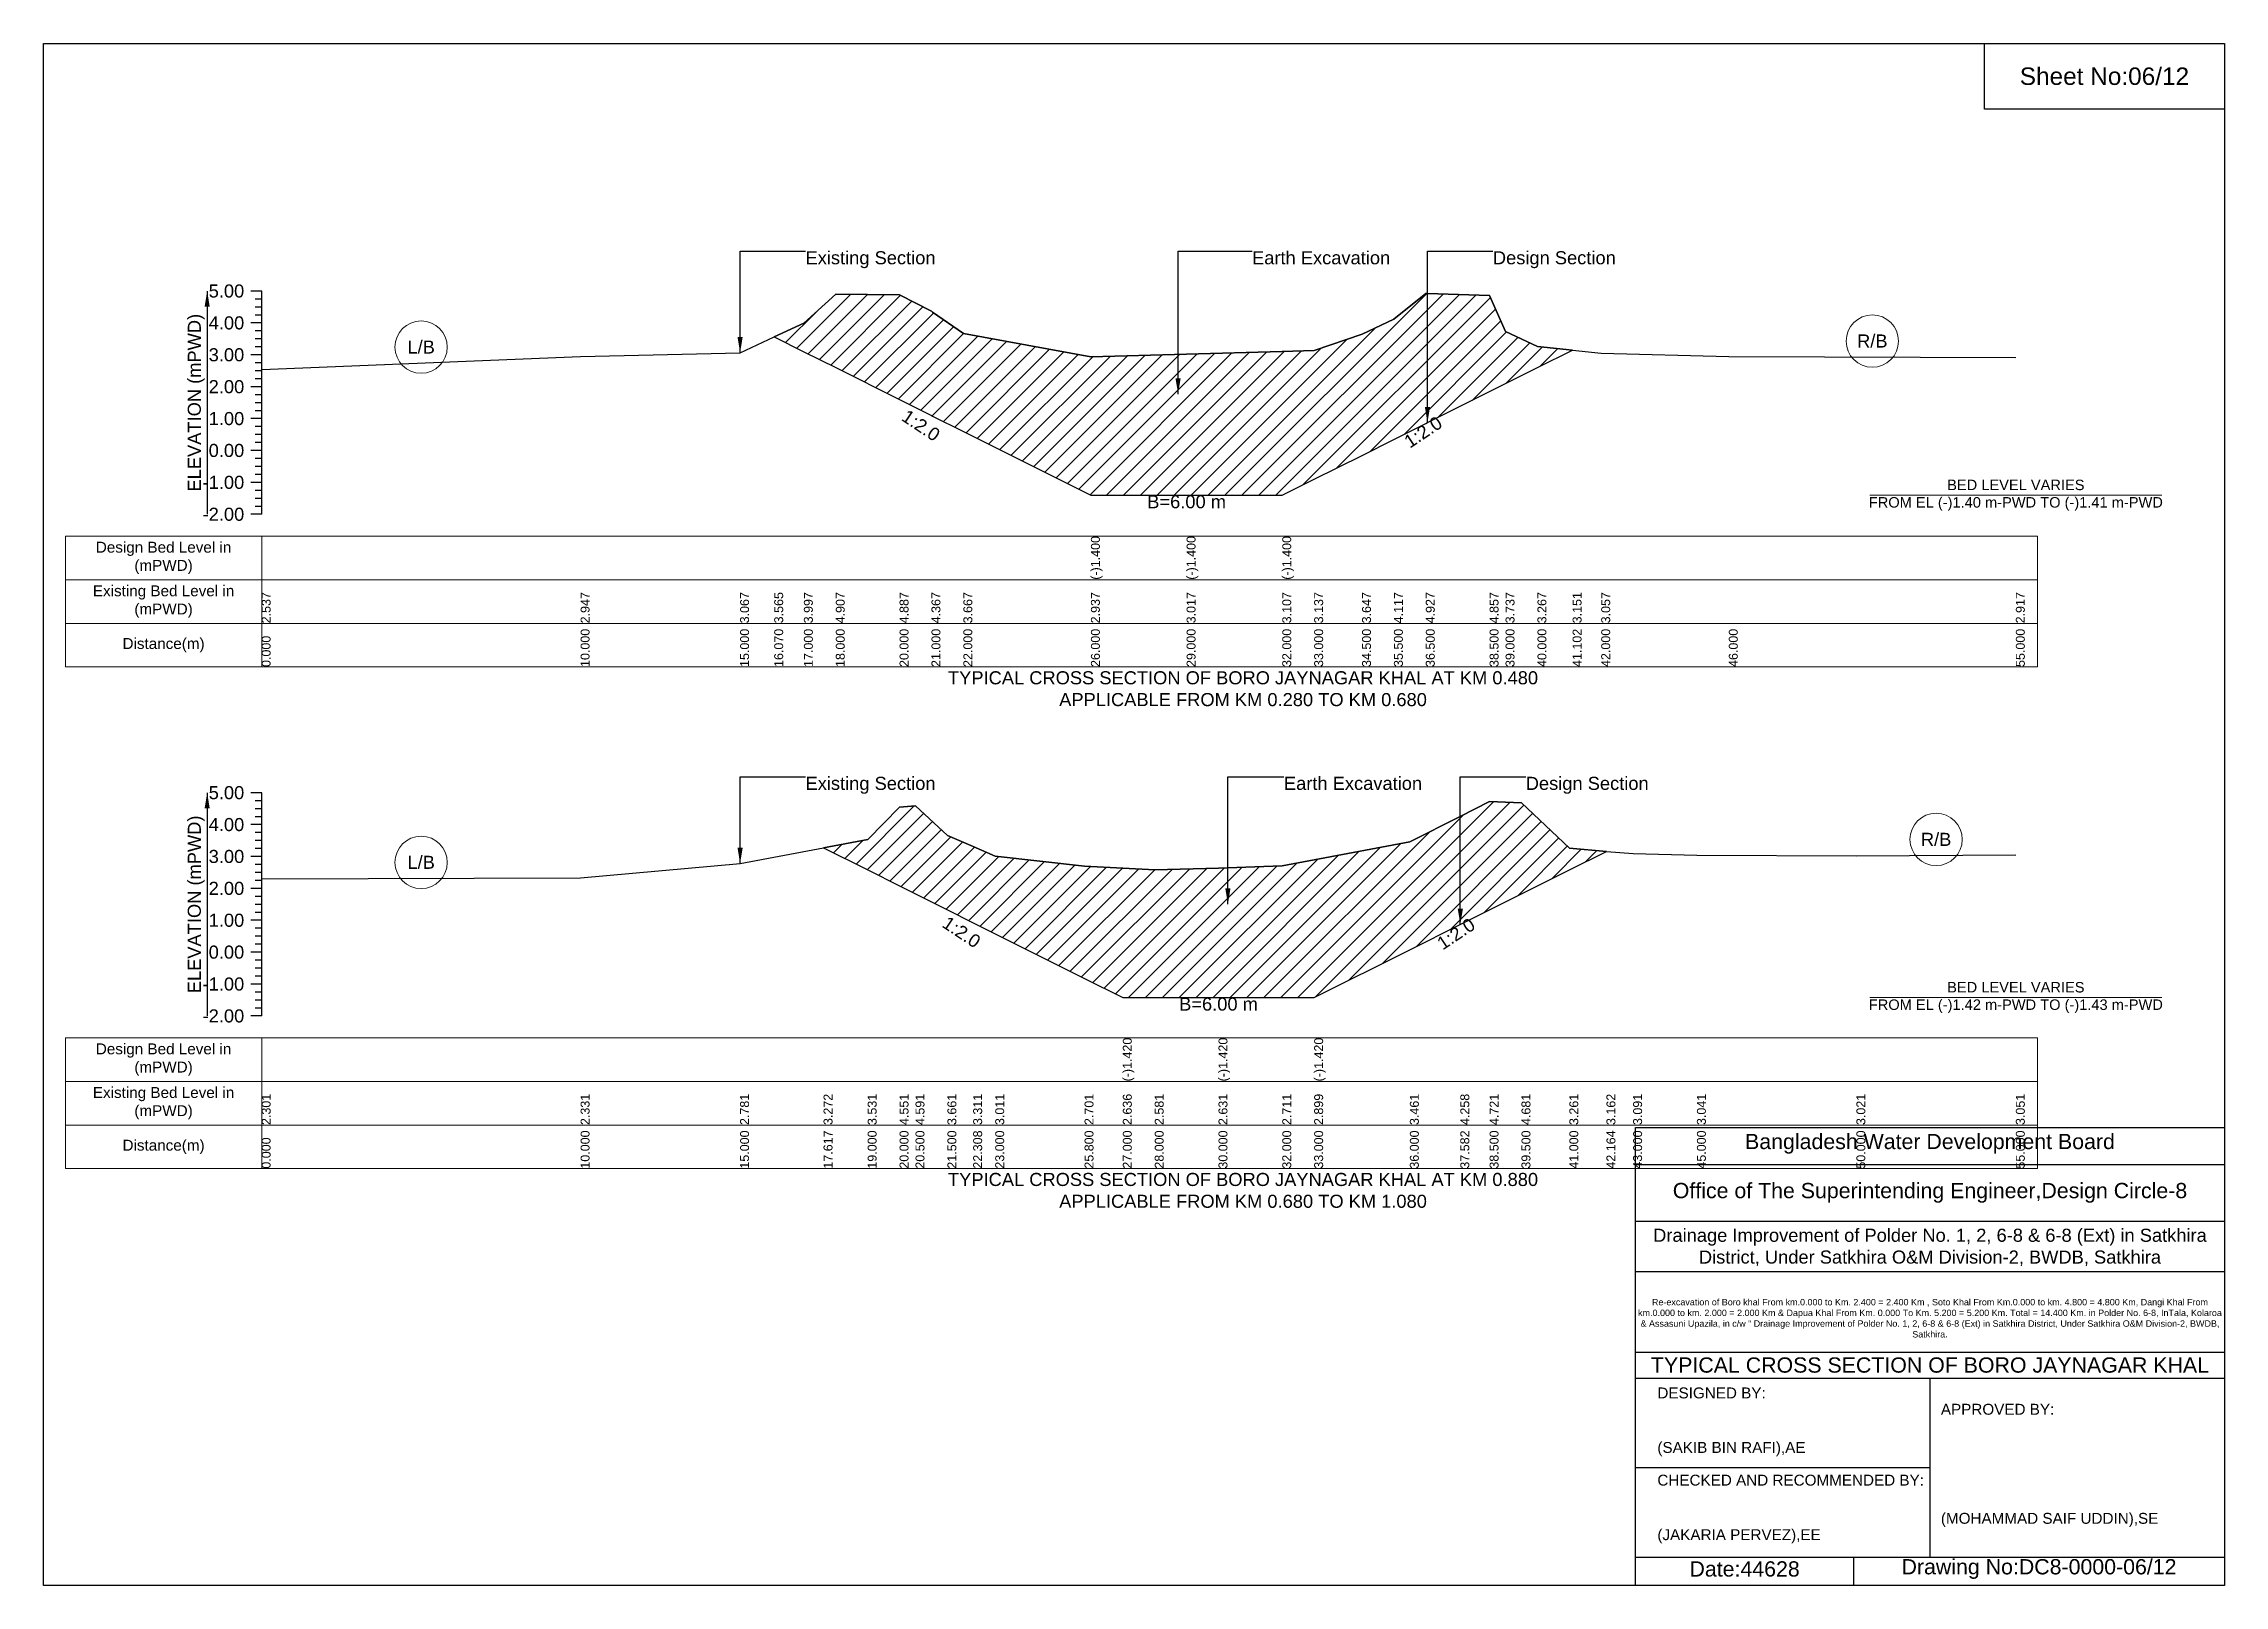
# Model space of a CAD drawing. Header units: inches. Extents: x 91000 to 268000, y -5656 to 20000.
# Drawn here: x 150000 to 158000, y -5656 to 0 of the extents above; entities that cross this region are included whole.
import ezdxf

# ---------------------------------------------------------------- set-up
doc = ezdxf.new("R2010")
doc.units = ezdxf.units.IN
doc.header["$LTSCALE"] = 7
doc.header["$MEASUREMENT"] = 0
for name, color, linetype, lineweight in [('Cross section Data Border', 7, 'Continuous', 9), ('Cross Section Labels', 7, 'Continuous', 9), ('Existing_Bed_Level for Xsection', 7, 'Continuous', 25)]:
    doc.layers.add(name, color=color, linetype=linetype, lineweight=lineweight)
doc.styles.get("Standard").update_dxf_attribs({"font": 'arial.ttf'})
doc.dimstyles.get("Standard").update_dxf_attribs({"dimtxt": 0.18, "dimasz": 0.18, "dimexe": 0.18, "dimexo": 0.0625, "dimgap": 0.09, "dimtad": 0, "dimtih": 1, "dimtoh": 1, "dimdec": 4, "dimzin": 0, "dimdsep": 46, "dimtxsty": 'Standard', "dimcen": 0.09, "dimadec": 0, "dimazin": 0, "dimtfac": 1, "dimtdec": 4, "dimtofl": 0, "dimtmove": 0, "dimatfit": 3, "dimfxl": 1, "dimtolj": 1, "dimtzin": 0, "dimarcsym": 0})

msp = doc.modelspace()

# ---------------------------------------------------------------- texts
at = {"attachment_point": 5}
for s, insert, char_height in [('Sheet No:06/12', (157560, -120), 64), ('Bangladesh Water Development Board', (156920, -4036), 56), ('Office of The Superintending Engineer,Design Circle-8', (156920, -4216), 56)]:
    msp.add_mtext(s, dxfattribs=dict(at, insert=insert, char_height=char_height))
for s, insert, char_height, width, attachment_point in [('Drainage Improvement of Polder No. 1, 2, 6-8 & 6-8 (Ext) in Satkhira District, Under Satkhira O&M Division-2, BWDB, Satkhira', (156920, -4416), 48, 2240, 5), ('Re-excavation of Boro khal From km.0.000 to Km. 2.400 = 2.400 Km , Soto Khal From Km.0.000 to km. 4.800 = 4.800 Km, Dangi Khal From km.0.000 to km. 2.000 = 2.000 Km & Dapua Khal From Km. 0.000 To Km. 5.200 = 5.200 Km. Total = 14.400 Km. in Polder No. 6-8, InTala, Kolaroa & Assasuni Upazila, in c/w “ Drainage Improvement of Polder No. 1, 2, 6-8 & 6-8 (Ext) in Satkhira District, Under Satkhira O&M Division-2, BWDB, Satkhira.', (156920, -4676), 23.565, 2160, 5), ('TYPICAL CROSS SECTION OF BORO JAYNAGAR KHAL', (156920, -4848), 56, 2240, 5), ('DESIGNED BY:^J^J^J(SAKIB BIN RAFI),AE', (155920, -5056), 40, 1120, 4), ('APPROVED BY:^J^J^J^J^J^J(MOHAMMAD SAIF UDDIN),SE', (156960, -5216), 40, 1120, 4), ('CHECKED AND RECOMMENDED BY:^J^J^J(JAKARIA PERVEZ),EE', (155920, -5376), 40, 1120, 4), ('Date:44628', (156240, -5596), 56, 1120, 5), ('Drawing No:DC8-0000-06/12', (157320, -5596), 56, 1760, 5)]:
    msp.add_mtext(s, dxfattribs=dict(insert=insert, char_height=char_height, width=width, attachment_point=attachment_point))
at = {"layer": 'Cross section Data Border', "char_height": 40, "width": 640, "attachment_point": 5}
for s, insert in [('Design Bed Level in (mPWD)', (150440, -1886.8)), ('Existing Bed Level in (mPWD)', (150440, -2046.8)), ('Distance(m)', (150440, -2206.8)), ('Design Bed Level in (mPWD)', (150440, -3727.2)), ('Existing Bed Level in (mPWD)', (150440, -3887.2)), ('Distance(m)', (150440, -4047.2))]:
    msp.add_mtext(s, dxfattribs=dict(at, insert=insert))
at = {"layer": 'Cross Section Labels'}
for s, insert, char_height, attachment_point in [('Existing Section', (152795, -761.6), 48, 1), ('Earth Excavation', (154433, -761.6), 48, 1), ('Design Section', (155316.5, -761.6), 48, 1), ('L/B', (151385, -1113.5), 48, 5), ('R/B', (156708.5, -1091.3), 48, 5), ('BED LEVEL VARIES ^JFROM EL (-)1.40 m-PWD TO (-)1.41 m-PWD', (157235, -1656.6), 38.4, 5), ('B=6.00 m', (154193, -1656.6), 48, 2), ('TYPICAL CROSS SECTION OF BORO JAYNAGAR KHAL AT KM 0.480^JAPPLICABLE FROM KM 0.280 TO KM 0.680', (154400, -2366.8), 48, 5), ('Existing Section', (152795, -2689.7), 48, 1), ('Earth Excavation', (154550, -2689.7), 48, 1), ('Design Section', (155437.1, -2689.7), 48, 1), ('R/B', (156942.5, -2919.5), 48, 5), ('L/B', (151385, -3003.7), 48, 5), ('B=6.00 m', (154310, -3499.4), 48, 2), ('BED LEVEL VARIES ^JFROM EL (-)1.42 m-PWD TO (-)1.43 m-PWD', (157235, -3499.4), 38.4, 5), ('TYPICAL CROSS SECTION OF BORO JAYNAGAR KHAL AT KM 0.880^JAPPLICABLE FROM KM 0.680 TO KM 1.080', (154400, -4207.2), 48, 5)]:
    msp.add_mtext(s, dxfattribs=dict(at, insert=insert, char_height=char_height, attachment_point=attachment_point))
at = {"layer": 'Cross Section Labels', "char_height": 48, "attachment_point": 2}
for insert, rotation in [((153231.9, -1380.8), 326.30993), ((155047.2, -1405), 33.69007), ((153380.8, -3239.5), 326.30993), ((155167.9, -3245.9), 33.69007)]:
    msp.add_mtext('1:2.0', dxfattribs=dict(at, insert=insert, rotation=rotation))
at = {"layer": 'Existing_Bed_Level for Xsection', "char_height": 48, "attachment_point": 6}
for s, insert in [('5.00', (150736, -907.8)), ('4.00', (150736, -1024.8)), ('3.00', (150736, -1141.8)), ('2.00', (150736, -1258.8)), ('1.00', (150736, -1375.8)), ('0.00', (150736, -1492.8)), ('-1.00', (150736, -1609.8)), ('-2.00', (150736, -1726.8)), ('5.00', (150736, -2748.2)), ('4.00', (150736, -2865.2)), ('3.00', (150736, -2982.2)), ('2.00', (150736, -3099.2)), ('1.00', (150736, -3216.2)), ('0.00', (150736, -3333.2)), ('-1.00', (150736, -3450.2)), ('-2.00', (150736, -3567.2))]:
    msp.add_mtext(s, dxfattribs=dict(at, insert=insert))
at = {"layer": 'Existing_Bed_Level for Xsection', "rotation": 90}
for s, insert, char_height, attachment_point in [('ELEVATION (mPWD)', (150560, -1317.3), 48, 5), ('(-)1.400', (153842, -1966.8), 32.8, 1), ('(-)1.400', (154193, -1966.8), 32.8, 1), ('(-)1.400', (154544, -1966.8), 32.8, 1), ('2.537', (150800, -2126.8), 32.8, 1), ('2.947', (151970, -2126.8), 32.8, 1), ('3.067', (152555, -2126.8), 32.8, 1), ('3.565', (152680.2, -2126.8), 32.8, 1), ('3.997', (152789, -2126.8), 32.8, 1), ('4.907', (152906, -2126.8), 32.8, 1), ('4.887', (153140, -2126.8), 32.8, 1), ('4.367', (153257, -2126.8), 32.8, 1), ('3.667', (153374, -2126.8), 32.8, 1), ('2.937', (153842, -2126.8), 32.8, 1), ('3.017', (154193, -2126.8), 32.8, 1), ('3.107', (154544, -2126.8), 32.8, 1), ('3.137', (154661, -2126.8), 32.8, 1), ('3.647', (154836.5, -2126.8), 32.8, 1), ('4.117', (154953.5, -2126.8), 32.8, 1), ('4.927', (155070.5, -2126.8), 32.8, 1), ('4.857', (155304.5, -2126.8), 32.8, 1), ('3.737', (155363, -2126.8), 32.8, 1), ('3.267', (155480, -2126.8), 32.8, 1), ('3.151', (155609, -2126.8), 32.8, 1), ('3.057', (155714, -2126.8), 32.8, 1), ('2.917', (157235, -2126.8), 32.8, 1), ('10.000', (151970, -2286.8), 32.8, 1), ('15.000', (152555, -2286.8), 32.8, 1), ('16.070', (152680.2, -2286.8), 32.8, 1), ('17.000', (152789, -2286.8), 32.8, 1), ('18.000', (152906, -2286.8), 32.8, 1), ('20.000', (153140, -2286.8), 32.8, 1), ('21.000', (153257, -2286.8), 32.8, 1), ('22.000', (153374, -2286.8), 32.8, 1), ('26.000', (153842, -2286.8), 32.8, 1), ('29.000', (154193, -2286.8), 32.8, 1), ('32.000', (154544, -2286.8), 32.8, 1), ('33.000', (154661, -2286.8), 32.8, 1), ('34.500', (154836.5, -2286.8), 32.8, 1), ('35.500', (154953.5, -2286.8), 32.8, 1), ('36.500', (155070.5, -2286.8), 32.8, 1), ('38.500', (155304.5, -2286.8), 32.8, 1), ('39.000', (155363, -2286.8), 32.8, 1), ('40.000', (155480, -2286.8), 32.8, 1), ('41.102', (155609, -2286.8), 32.8, 1), ('42.000', (155714, -2286.8), 32.8, 1), ('46.000', (156182, -2286.8), 32.8, 1), ('55.000', (157235, -2286.8), 32.8, 1), ('0.000', (150800, -2286.8), 32.8, 1), ('ELEVATION (mPWD)', (150560, -3157.7), 48, 5), ('(-)1.420', (153959, -3807.2), 32.8, 1), ('(-)1.420', (154310, -3807.2), 32.8, 1), ('(-)1.420', (154661, -3807.2), 32.8, 1), ('2.301', (150800, -3967.2), 32.8, 1), ('2.331', (151970, -3967.2), 32.8, 1), ('2.781', (152555, -3967.2), 32.8, 1), ('3.272', (152861.2, -3967.2), 32.8, 1), ('3.531', (153023, -3967.2), 32.8, 1), ('4.551', (153140, -3967.2), 32.8, 1), ('4.591', (153198.5, -3967.2), 32.8, 1), ('3.661', (153315.5, -3967.2), 32.8, 1), ('3.311', (153410.1, -3967.2), 32.8, 1), ('3.011', (153491, -3967.2), 32.8, 1), ('2.701', (153818.6, -3967.2), 32.8, 1), ('2.636', (153959, -3967.2), 32.8, 1), ('2.581', (154076, -3967.2), 32.8, 1), ('2.631', (154310, -3967.2), 32.8, 1), ('2.711', (154544, -3967.2), 32.8, 1), ('2.899', (154661, -3967.2), 32.8, 1), ('3.461', (155012, -3967.2), 32.8, 1), ('4.258', (155197.1, -3967.2), 32.8, 1), ('4.721', (155304.5, -3967.2), 32.8, 1), ('4.681', (155421.5, -3967.2), 32.8, 1), ('3.261', (155597, -3967.2), 32.8, 1), ('3.162', (155733.2, -3967.2), 32.8, 1), ('3.091', (155831, -3967.2), 32.8, 1), ('3.041', (156065, -3967.2), 32.8, 1), ('3.021', (156650, -3967.2), 32.8, 1), ('3.051', (157235, -3967.2), 32.8, 1), ('10.000', (151970, -4127.2), 32.8, 1), ('15.000', (152555, -4127.2), 32.8, 1), ('17.617', (152861.2, -4127.2), 32.8, 1), ('19.000', (153023, -4127.2), 32.8, 1), ('20.000', (153140, -4127.2), 32.8, 1), ('20.500', (153198.5, -4127.2), 32.8, 1), ('21.500', (153315.5, -4127.2), 32.8, 1), ('22.308', (153410.1, -4127.2), 32.8, 1), ('23.000', (153491, -4127.2), 32.8, 1), ('25.800', (153818.6, -4127.2), 32.8, 1), ('27.000', (153959, -4127.2), 32.8, 1), ('28.000', (154076, -4127.2), 32.8, 1), ('30.000', (154310, -4127.2), 32.8, 1), ('32.000', (154544, -4127.2), 32.8, 1), ('33.000', (154661, -4127.2), 32.8, 1), ('36.000', (155012, -4127.2), 32.8, 1), ('37.582', (155197.1, -4127.2), 32.8, 1), ('38.500', (155304.5, -4127.2), 32.8, 1), ('39.500', (155421.5, -4127.2), 32.8, 1), ('41.000', (155597, -4127.2), 32.8, 1), ('42.164', (155733.2, -4127.2), 32.8, 1), ('43.000', (155831, -4127.2), 32.8, 1), ('45.000', (156065, -4127.2), 32.8, 1), ('50.000', (156650, -4127.2), 32.8, 1), ('55.000', (157235, -4127.2), 32.8, 1), ('0.000', (150800, -4127.2), 32.8, 1)]:
    msp.add_mtext(s, dxfattribs=dict(at, insert=insert, char_height=char_height, attachment_point=attachment_point))

# ---------------------------------------------------------------- hatches: boundary and pattern name
at = {"layer": 'Existing_Bed_Level for Xsection'}
h = msp.add_hatch(dxfattribs=at)
h.set_pattern_fill('ANSI31', color=256, scale=351, style=0)
h.paths.add_polyline_path([(152680.2, -1075.8), (152789, -1130.1), (152906, -1188.6), (153140, -1305.6), (153257, -1364.1), (153261.1, -1366.2), (153374, -1422.6), (153842, -1656.6), (154193, -1656.6), (154544, -1656.6), (154661, -1598.1), (154836.5, -1510.4), (154953.5, -1451.9), (155070.5, -1393.4), (155076.5, -1390.4), (155304.5, -1276.4), (155363, -1247.1), (155480, -1188.6), (155609, -1124.1), (155480, -1110.6), (155363, -1055.6), (155304.5, -924.6), (155076.5, -916.6), (155070.5, -916.4), (154953.5, -1011.1), (154836.5, -1066.1), (154661, -1125.8), (154544, -1129.3), (154193, -1139.8), (153842, -1149.2), (153374, -1063.8), (153261.1, -984.8), (153257, -981.9), (153140, -921.1), (152906, -918.7), (152789, -1025.2)])
h = msp.add_hatch(dxfattribs=at)
h.set_pattern_fill('ANSI31', color=256, scale=351, style=0)
h.paths.add_polyline_path([(152861.2, -2950.4), (153023, -3031.4), (153140, -3089.9), (153198.5, -3119.1), (153315.5, -3177.6), (153410.1, -3224.9), (153491, -3265.4), (153818.6, -3429.2), (153959, -3499.4), (154076, -3499.4), (154310, -3499.4), (154544, -3499.4), (154661, -3499.4), (155012, -3323.9), (155197.1, -3231.3), (155304.5, -3177.6), (155421.5, -3119.1), (155597, -3031.4), (155733.2, -2963.3), (155597, -2951.7), (155421.5, -2785.5), (155304.5, -2780.9), (155197.1, -2835), (155012, -2928.3), (154661, -2994.1), (154544, -3016), (154310, -3025.4), (154076, -3031.2), (153959, -3024.9), (153818.6, -3017.2), (153491, -2980.9), (153410.1, -2945.9), (153315.5, -2904.9), (153198.5, -2796.1), (153140, -2800.8), (153023, -2920.1)])

# ---------------------------------------------------------------- linework, layer by layer
for points in [[(150000, 0), (158000, 0), (158000, -5656), (150000, -5656)], [(157120, 0), (158000, 0), (158000, -240), (157120, -240)]]:
    msp.add_lwpolyline(points, close=True)
for points in [[(155840, -5656), (155840, -3976), (158000, -3976)], [(155840, -4112), (158000, -4112)], [(155840, -4320), (158000, -4320)], [(155840, -4504), (158000, -4504)], [(155840, -4800), (158000, -4800)], [(155840, -4896), (158000, -4896)], [(156920, -4896), (156920, -5552)], [(155840, -5224), (156920, -5224)], [(155840, -5552), (158000, -5552)], [(156640, -5552), (156640, -5656)]]:
    msp.add_lwpolyline(points)
at = {"layer": 'Cross section Data Border'}
for points in [[(150080, -1806.8), (157315, -1806.8), (157315, -2286.8), (150080, -2286.8)], [(150080, -3647.2), (157315, -3647.2), (157315, -4127.2), (150080, -4127.2)]]:
    msp.add_lwpolyline(points, close=True, dxfattribs=at)
for points in [[(150800, -1806.8), (150800, -2286.8)], [(150080, -1966.8), (157315, -1966.8)], [(150080, -2126.8), (157315, -2126.8)], [(150800, -3647.2), (150800, -4127.2)], [(150080, -3807.2), (157315, -3807.2)], [(150080, -3967.2), (157315, -3967.2)]]:
    msp.add_lwpolyline(points, dxfattribs=at)
at = {"layer": 'Cross Section Labels'}
for points in [[(156699.2, -1656.6), (157770.8, -1656.6)], [(156699.2, -3499.4), (157770.8, -3499.4)]]:
    msp.add_lwpolyline(points, dxfattribs=at)
for centre in [(151385, -1113.5), (156708.5, -1091.3), (156942.5, -2919.5), (151385, -3003.7)]:
    msp.add_circle(centre, 96, dxfattribs=at)
at = {"layer": 'Existing_Bed_Level for Xsection'}
for points in [[(150800, -907.8), (150760, -907.8)], [(150800, -937.1), (150776, -937.1)], [(150800, -1726.8), (150800, -1609.8), (150800, -1492.8), (150800, -1375.8), (150800, -1258.8), (150800, -1141.8), (150800, -1024.8), (150800, -907.8)], [(150800, -1196), (151970, -1148), (152555, -1134), (152680.2, -1075.8), (152789, -1025.2), (152906, -918.7), (153140, -921.1), (153257, -981.9), (153261.1, -984.8), (153374, -1063.8), (153842, -1149.2), (153842, -1149.2), (154193, -1139.8), (154193, -1139.8), (154544, -1129.3), (154544, -1129.3), (154661, -1125.8), (154836.5, -1066.1), (154953.5, -1011.1), (155070.5, -916.4), (155076.5, -916.6), (155304.5, -924.6), (155363, -1055.6), (155480, -1110.6), (155609, -1124.1), (155714, -1135.2), (156182, -1148), (157235, -1151.5)], [(150800, -1024.8), (150760, -1024.8)], [(150800, -966.3), (150776, -966.3)], [(150800, -995.6), (150776, -995.6)], [(150800, -1054.1), (150776, -1054.1)], [(150800, -1083.3), (150776, -1083.3)], [(150800, -1112.6), (150776, -1112.6)], [(150800, -1141.8), (150760, -1141.8)], [(150800, -1171.1), (150776, -1171.1)], [(150800, -1258.8), (150760, -1258.8)], [(150800, -1200.3), (150776, -1200.3)], [(150800, -1229.6), (150776, -1229.6)], [(150800, -1288.1), (150776, -1288.1)], [(150800, -1317.3), (150776, -1317.3)], [(150800, -1346.6), (150776, -1346.6)], [(150800, -1375.8), (150760, -1375.8)], [(150800, -1405.1), (150776, -1405.1)], [(150800, -1434.3), (150776, -1434.3)], [(150800, -1492.8), (150760, -1492.8)], [(150800, -1463.6), (150776, -1463.6)], [(150800, -1522.1), (150776, -1522.1)], [(150800, -1551.3), (150776, -1551.3)], [(150800, -1580.6), (150776, -1580.6)], [(150800, -1609.8), (150760, -1609.8)], [(150800, -1639.1), (150776, -1639.1)], [(150800, -1668.3), (150776, -1668.3)], [(150800, -1726.8), (150760, -1726.8)], [(150800, -1697.6), (150776, -1697.6)], [(150800, -2748.2), (150760, -2748.2)], [(150800, -2777.5), (150776, -2777.5)], [(150800, -3567.2), (150800, -3450.2), (150800, -3333.2), (150800, -3216.2), (150800, -3099.2), (150800, -2982.2), (150800, -2865.2), (150800, -2748.2)], [(150800, -3064), (151970, -3060.5), (152555, -3007.8), (152861.2, -2950.4), (153023, -2920.1), (153140, -2800.8), (153198.5, -2796.1), (153315.5, -2904.9), (153410.1, -2945.9), (153491, -2980.9), (153818.6, -3017.2), (153959, -3024.9), (153959, -3024.9), (154076, -3031.2), (154310, -3025.4), (154310, -3025.4), (154544, -3016), (154661, -2994.1), (154661, -2994.1), (155012, -2928.3), (155197.1, -2835), (155304.5, -2780.9), (155421.5, -2785.5), (155597, -2951.7), (155733.2, -2963.3), (155831, -2971.6), (156065, -2977.4), (156650, -2979.8), (157235, -2976.2)], [(150800, -2865.2), (150760, -2865.2)], [(150800, -2806.7), (150776, -2806.7)], [(150800, -2836), (150776, -2836)], [(150800, -2894.5), (150776, -2894.5)], [(150800, -2923.7), (150776, -2923.7)], [(150800, -2953), (150776, -2953)], [(150800, -2982.2), (150760, -2982.2)], [(150800, -3011.5), (150776, -3011.5)], [(150800, -3099.2), (150760, -3099.2)], [(150800, -3040.7), (150776, -3040.7)], [(150800, -3070), (150776, -3070)], [(150800, -3128.5), (150776, -3128.5)], [(150800, -3157.7), (150776, -3157.7)], [(150800, -3187), (150776, -3187)], [(150800, -3216.2), (150760, -3216.2)], [(150800, -3245.5), (150776, -3245.5)], [(150800, -3274.7), (150776, -3274.7)], [(150800, -3333.2), (150760, -3333.2)], [(150800, -3304), (150776, -3304)], [(150800, -3362.5), (150776, -3362.5)], [(150800, -3391.7), (150776, -3391.7)], [(150800, -3421), (150776, -3421)], [(150800, -3450.2), (150760, -3450.2)], [(150800, -3479.5), (150776, -3479.5)], [(150800, -3508.7), (150776, -3508.7)], [(150800, -3567.2), (150760, -3567.2)], [(150800, -3538), (150776, -3538)]]:
    msp.add_lwpolyline(points, dxfattribs=at)
for points in [[(152680.2, -1075.8), (152789, -1130.1), (152906, -1188.6), (153140, -1305.6), (153257, -1364.1), (153261.1, -1366.2), (153374, -1422.6), (153842, -1656.6), (153842, -1656.6), (154193, -1656.6), (154193, -1656.6), (154544, -1656.6), (154544, -1656.6), (154661, -1598.1), (154836.5, -1510.4), (154953.5, -1451.9), (155070.5, -1393.4), (155076.5, -1390.4), (155304.5, -1276.4), (155363, -1247.1), (155480, -1188.6), (155609, -1124.1), (155480, -1110.6), (155363, -1055.6), (155304.5, -924.6), (155076.5, -916.6), (155070.5, -916.4), (154953.5, -1011.1), (154836.5, -1066.1), (154661, -1125.8), (154544, -1129.3), (154544, -1129.3), (154193, -1139.8), (154193, -1139.8), (153842, -1149.2), (153842, -1149.2), (153374, -1063.8), (153261.1, -984.8), (153257, -981.9), (153140, -921.1), (152906, -918.7), (152789, -1025.2)], [(152861.2, -2950.4), (153023, -3031.4), (153140, -3089.9), (153198.5, -3119.1), (153315.5, -3177.6), (153410.1, -3224.9), (153491, -3265.4), (153818.6, -3429.2), (153959, -3499.4), (153959, -3499.4), (154076, -3499.4), (154310, -3499.4), (154310, -3499.4), (154544, -3499.4), (154661, -3499.4), (154661, -3499.4), (155012, -3323.9), (155197.1, -3231.3), (155304.5, -3177.6), (155421.5, -3119.1), (155597, -3031.4), (155733.2, -2963.3), (155733.2, -2963.3), (155733.2, -2963.3), (155597, -2951.7), (155421.5, -2785.5), (155304.5, -2780.9), (155197.1, -2835), (155012, -2928.3), (154661, -2994.1), (154661, -2994.1), (154544, -3016), (154310, -3025.4), (154310, -3025.4), (154076, -3031.2), (153959, -3024.9), (153959, -3024.9), (153818.6, -3017.2), (153491, -2980.9), (153410.1, -2945.9), (153315.5, -2904.9), (153198.5, -2796.1), (153140, -2800.8), (153023, -2920.1)]]:
    msp.add_lwpolyline(points, close=True, dxfattribs=at)

msp.set_redraw_order([(e.dxf.handle, doc.entitydb.next_handle()) for e in msp.query("TEXT MTEXT ATTDEF DIMENSION ARC_DIMENSION")])  # texts and dimensions are drawn at this point

# ---------------------------------------------------------------- leaders
at = {"layer": 'Cross Section Labels', "annotation_type": 0, "has_hookline": 1, "hookline_direction": 0}
for points, text_width in [([(152555, -1134), (152555, -761.6), (152794.9, -761.6)], 467.2), ([(154161.7, -1285.5), (154161.7, -761.6), (154432.9, -761.6)], 497), ([(155076.5, -1390.4), (155076.5, -761.6), (155316.4, -761.6)], 441.2), ([(152555, -3007.8), (152555, -2689.7), (152794.9, -2689.7)], 467.2), ([(154344.5, -3157), (154344.5, -2689.7), (154549.9, -2689.7)], 497), ([(155197.1, -3231.3), (155197.1, -2689.7), (155437, -2689.7)], 441.2)]:
    msp.add_leader(points, dimstyle='Standard', override={"dimasz": 57.6}, dxfattribs=dict(at, text_width=text_width))
at = {"layer": 'Existing_Bed_Level for Xsection'}
for points in [[(150600, -907.8), (150600, -1726.8)], [(150600, -2748.2), (150600, -3567.2)]]:
    msp.add_leader(points, dimstyle='Standard', override={"dimasz": 57.6}, dxfattribs=at)

doc.saveas('drawing.dxf')
